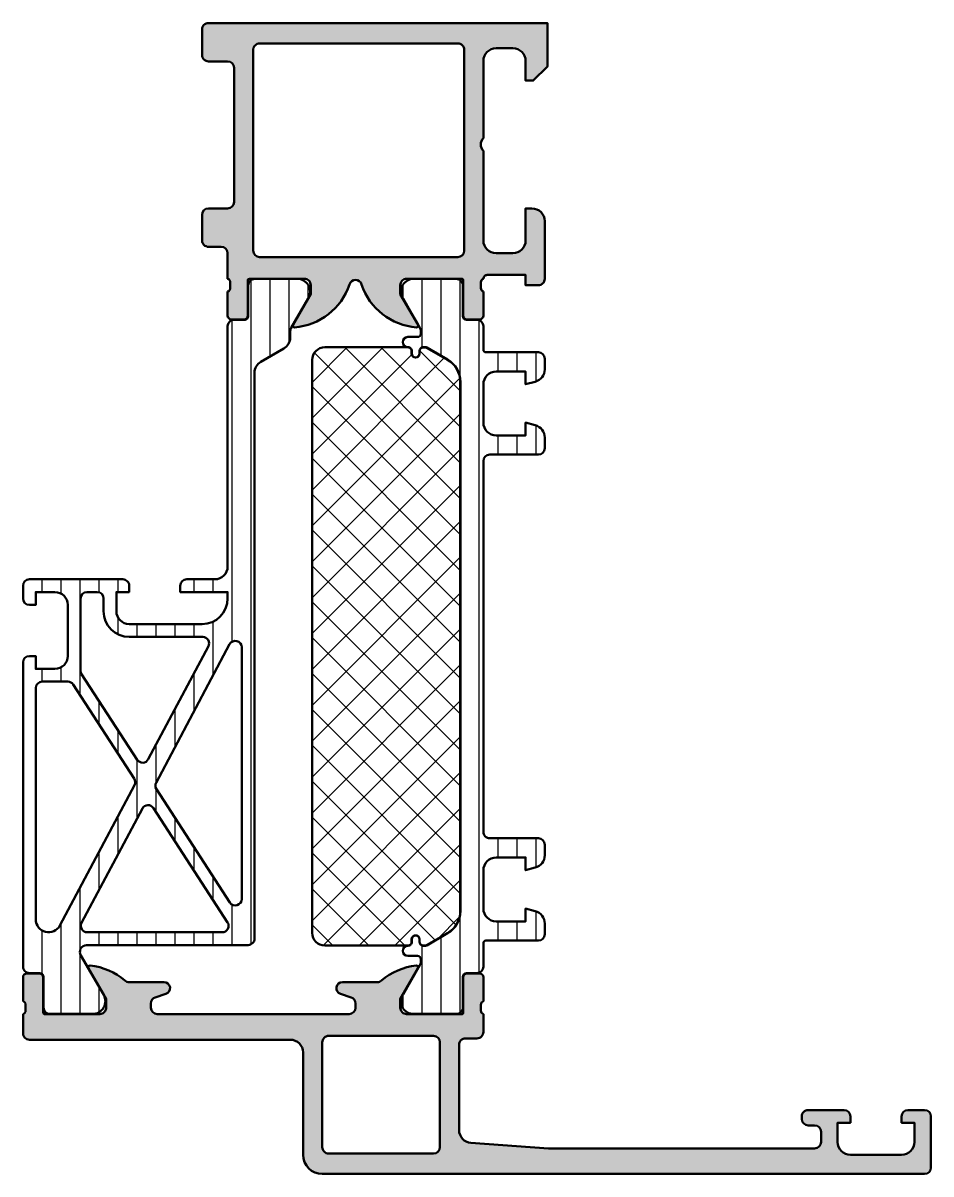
# Model space of a CAD drawing. Extents: x 0 to 71, y 0 to 90.
import ezdxf

# ---------------------------------------------------------------- set-up
doc = ezdxf.new("R2010")
doc.units = 0
for name, color, linetype, lineweight in [('0S-Alu contour', 7, 'Continuous', 50), ('0S-Alu hatch', 252, 'Continuous', 25), ('0S-Plastic contour', 254, 'Continuous', 50), ('0S-Plastic hatch', 253, 'Continuous', 25), ('0S-PT contour', 91, 'Continuous', 50), ('0S-PT hatch', 103, 'Continuous', 25)]:
    doc.layers.add(name, color=color, linetype=linetype, lineweight=lineweight)
pattern_1 = [(90, (0, 0), (-1.4859, 0), [])]

# ---------------------------------------------------------------- blocks, each defined once
blk = doc.blocks.new('445230__2EADCB60_75F2_4551_AA89_088A1241FEE9_')
at = {"layer": '0S-Alu hatch'}
h = blk.add_hatch(color=256, dxfattribs=at)
edge = h.paths.add_edge_path()
edge.add_line((23.39999999999999, 5.8e-15), (70.5, 1e-16))
edge.add_arc((70.5, 0.5000000000000002), 0.5000000000000002, 270, 360)
edge.add_line((71, 0.5000000000000002), (71, 4.5))
edge.add_arc((70.5, 4.5), 0.5, 0, 90)
edge.add_line((70.5, 5), (69.2, 4.999999999999999))
edge.add_arc((69.2, 4.499999999999998), 0.5000000000000009, 90, 180)
edge.add_line((68.7, 4.499999999999998), (68.7, 3.999999999999999))
edge.add_line((68.7, 3.999999999999999), (69.7, 3.999999999999998))
edge.add_line((69.7, 3.999999999999998), (69.7, 2.499999999999999))
edge.add_ellipse((68.7, 2.499999999999999), major_axis=(-1, 0), ratio=1, start_angle=90, end_angle=180, ccw=False)
edge.add_line((68.7, 1.499999999999999), (64.7, 1.499999999999999))
edge.add_ellipse((64.7, 2.5), major_axis=(-1, 0), ratio=1, start_angle=0, end_angle=90, ccw=False)
edge.add_line((63.7, 2.5), (63.7, 3.999999999999999))
edge.add_line((63.7, 3.999999999999999), (64.69999999999997, 3.999999999999999))
edge.add_line((64.69999999999997, 3.999999999999999), (64.7, 4.499999999999998))
edge.add_arc((64.19999999999999, 4.499999999999998), 0.5000000000000071, 0, 90)
edge.add_line((64.19999999999999, 5.000000000000005), (61.4, 5))
edge.add_arc((61.39999999999999, 4.500000000000003), 0.4999999999999965, 89.9999999999992, 180)
edge.add_line((60.89999999999999, 4.500000000000003), (60.89999999999999, 4.299999999999998))
edge.add_arc((61.4, 4.299999999999998), 0.5, 180, 270)
edge.add_line((61.4, 3.799999999999998), (61.9, 3.799999999999999))
edge.add_ellipse((61.9, 3.299999999999995), major_axis=(-0.500000000000004, 0), ratio=1, start_angle=180, end_angle=270, ccw=False)
edge.add_line((62.40000000000001, 3.299999999999995), (62.4, 2.499999999999998))
edge.add_ellipse((61.90000000000001, 2.499999999999998), major_axis=(-0.4999999999999929, 0), ratio=1, start_angle=89.9999999999992, end_angle=180, ccw=False)
edge.add_line((61.9, 2.000000000000005), (41.1, 2.000000000000001))
edge.add_line((41.1, 2.000000000000001), (35.02875295001209, 2.43366050357057))
edge.add_ellipse((35.1, 3.431119203401297), major_axis=(-0.9999999999999925, 0), ratio=1, start_angle=0, end_angle=85.91438322002512, ccw=False)
edge.add_line((34.1, 3.431119203401297), (34.1, 10.10000000000001))
edge.add_ellipse((34.59999999999999, 10.10000000000001), major_axis=(-0.4999999999999858, 0), ratio=1, start_angle=269.9999999999984, end_angle=360, ccw=False)
edge.add_line((34.6, 10.59999999999999), (35.49999999999999, 10.6))
edge.add_arc((35.50000000000001, 11.09999999999999), 0.4999999999999947, 269.9999999999984, 360)
edge.add_line((36, 11.09999999999999), (36.00000000000001, 12.49999999999997))
edge.add_ellipse((36.07883644654305, 12.76752059199309), major_axis=(-0.2788950563274344, 0), ratio=1, start_angle=-1.16458937409692, end_angle=73.58012358050792, ccw=False)
edge.add_line((35.799999, 12.77318899999146), (35.799999, 13.22678299999147))
edge.add_ellipse((36.07886709564317, 13.23244365946854), major_axis=(-0.2789255417371506, 0), ratio=1, start_angle=-73.57540544464501, end_angle=1.162870072887472, ccw=False)
edge.add_line((36, 13.49998699999148), (36, 15.37999799999997))
edge.add_arc((35.69999999999999, 15.37999799999998), 0.3000000000000043, 0, 89.99999999999864)
edge.add_line((35.7, 15.67999799999998), (34.72002568095721, 15.67999799999998))
edge.add_arc((34.72002568095721, 15.37999799999998), 0.3000000000000025, 90, 180)
edge.add_line((34.42002568095721, 15.37999799999998), (34.42002568095721, 12.61999999999998))
edge.add_ellipse((34.30002568095723, 12.61999999999999), major_axis=(-0.1199999999999761, 0), ratio=1, start_angle=89.9999999999967, end_angle=180, ccw=False)
edge.add_line((34.30002568095723, 12.50000000000001), (30.00000000000008, 12.50000000000001))
edge.add_ellipse((30.00000000000006, 13.00000000000001), major_axis=(-0.4999999999999965, 0), ratio=1, start_angle=0, end_angle=90.00000000000239, ccw=False)
edge.add_line((29.50000000000006, 13.00000000000001), (29.50000000000013, 13.70000000000008))
edge.add_line((29.50000000000013, 13.70000000000008), (30.88149545762234, 16.09282032302733))
edge.add_arc((30.76188021535158, 16.16188021535154), 0.1381197846484216, 329.9999999999994, 456.1655420256848)
edge.add_arc((31.28405319410915, 11.32812240090915), 5.000000000000042, 96.16554202568877, 130.6658211473357)
edge.add_ellipse((27.7, 15.50000000000004), major_axis=(-0.4999999999999942, 0), ratio=1, start_angle=89.9999999999983, end_angle=130.6658211473343, ccw=False)
edge.add_line((27.69999999999999, 15.00000000000004), (24.97066344585756, 15.00000000000005))
edge.add_arc((24.97066344585756, 14.52933655414248), 0.4706634458575714, 90, 252)
edge.add_line((24.8252204424565, 14.0817090169777), (25.6545084971875, 13.81225699414494))
edge.add_ellipse((25.50000000000003, 13.33672873599737), major_axis=(-0.4999999999999875, 0), ratio=1, start_angle=180, end_angle=251.9999999999998, ccw=False)
edge.add_line((26.00000000000001, 13.33672873599737), (26, 13.00000000000004))
edge.add_ellipse((25.5, 13.00000000000004), major_axis=(-0.5, 0), ratio=1, start_angle=90.0000000000008, end_angle=180, ccw=False)
edge.add_line((25.50000000000001, 12.50000000000003), (10.49999999999999, 12.50000000000004))
edge.add_ellipse((10.49999999999999, 13.00000000000003), major_axis=(-0.4999999999999858, 0), ratio=1, start_angle=0, end_angle=90, ccw=False)
edge.add_line((10, 13.00000000000003), (10, 13.33672873599738))
edge.add_ellipse((10.49999999999996, 13.33672873599739), major_axis=(-0.4999999999999574, 0), ratio=1, start_angle=287.99999999999966, end_angle=360, ccw=False)
edge.add_line((10.3454915028125, 13.81225699414492), (11.17477955754349, 14.0817090169777))
edge.add_arc((11.02933655414244, 14.52933655414248), 0.4706634458575631, 287.9999999999985, 450)
edge.add_line((11.02933655414244, 15.00000000000004), (8.29999999999999, 15.00000000000005))
edge.add_ellipse((8.299999999999981, 15.49999999999994), major_axis=(-0.499999999999897, 0), ratio=1, start_angle=49.33417885266488, end_angle=90.0000000000008, ccw=False)
edge.add_arc((4.715946805890837, 11.32812240090912), 5.000000000000085, 49.33417885266388, 83.8344579743107)
edge.add_arc((5.238119784648461, 16.16188021535153), 0.1381197846484461, 83.83445797431543, 209.9999999999996)
edge.add_line((5.118504542377669, 16.09282032302731), (6.499999999999857, 13.70000000000009))
edge.add_line((6.499999999999857, 13.70000000000009), (6.499999999999928, 12.99999999999997))
edge.add_ellipse((5.999999999999957, 13), major_axis=(-0.4999999999999716, 0), ratio=1, start_angle=89.9999999999967, end_angle=180, ccw=False)
edge.add_line((5.999999999999928, 12.50000000000002), (1.69997431904278, 12.50000000000001))
edge.add_ellipse((1.699974319042766, 12.61999999999999), major_axis=(-0.1199999999999797, 0), ratio=1, start_angle=0, end_angle=90.00000000000682, ccw=False)
edge.add_line((1.579974319042786, 12.61999999999999), (1.57997431904279, 15.37999799999998))
edge.add_arc((1.279974319042793, 15.37999799999998), 0.2999999999999971, 0, 90)
edge.add_line((1.279974319042793, 15.67999799999998), (0.2999999999999971, 15.67999799999998))
edge.add_arc((0.3000000000000114, 15.37999799999998), 0.3000000000000007, 90.00000000000273, 180)
edge.add_line((1.07e-14, 15.37999799999998), (1.42e-14, 13.49998699999146))
edge.add_ellipse((-0.0788670956431616, 13.23244365946853), major_axis=(-0.2789255417371429, 0), ratio=1, start_angle=178.8371299271111, end_angle=253.57540544464308, ccw=False)
edge.add_line((0.2000010000000003, 13.22678299999146), (0.2000010000000003, 12.77318899999147))
edge.add_ellipse((-0.0788364465429936, 12.76752059199309), major_axis=(-0.2788950563273811, 0), ratio=1, start_angle=106.4198764194908, end_angle=181.1645893740988, ccw=False)
edge.add_line((2.84e-14, 12.50000000000002), (0, 11.00000000000002))
edge.add_arc((0.5, 11.00000000000002), 0.5, 180, 270.0000000000017)
edge.add_line((0.5000000000000142, 10.50000000000002), (20.9, 10.5))
edge.add_ellipse((20.9, 9.500000000000009), major_axis=(-0.9999999999999982, 0), ratio=1, start_angle=180, end_angle=270, ccw=False)
edge.add_line((21.9, 9.500000000000009), (21.9, 1.50000000000002))
edge.add_arc((23.4, 1.500000000000009), 1.5, 180, 269.9999999999997)
edge = h.paths.add_edge_path()
edge.add_ellipse((23.90000000000001, 2.100000000000009), major_axis=(-0.5, 0), ratio=1, start_angle=0, end_angle=90.0000000000008, ccw=False)
edge.add_line((23.40000000000001, 2.100000000000009), (23.39999999999999, 10.3))
edge.add_ellipse((23.89999999999999, 10.3), major_axis=(-0.5000000000000036, 0), ratio=1, start_angle=269.9999999999992, end_angle=360, ccw=False)
edge.add_line((23.9, 10.8), (32.09999999999999, 10.8))
edge.add_ellipse((32.09999999999999, 10.3), major_axis=(-0.5, 0), ratio=1, start_angle=180, end_angle=270, ccw=False)
edge.add_line((32.6, 10.3), (32.6, 2.100000000000008))
edge.add_ellipse((32.09999999999999, 2.100000000000007), major_axis=(-0.5000000000000036, 0), ratio=1, start_angle=90, end_angle=180, ccw=False)
edge.add_line((32.09999999999999, 1.600000000000004), (23.90000000000001, 1.600000000000009))
at = {"layer": '0S-Alu contour', "color": 7}
for points in [[(1.07e-14, 15.37999799999998), (1.42e-14, 13.49998699999146)], [(1.279974319042793, 15.67999799999998), (0.2999999999999971, 15.67999799999998)], [(1.579974319042786, 12.61999999999999), (1.57997431904279, 15.37999799999998)], [(5.118504542377669, 16.09282032302731), (6.499999999999857, 13.70000000000009), (6.499999999999928, 12.99999999999997)], [(29.50000000000006, 13.00000000000001), (29.50000000000013, 13.70000000000008), (30.88149545762234, 16.09282032302733)], [(34.42002568095721, 15.37999799999998), (34.42002568095721, 12.61999999999998)], [(35.7, 15.67999799999998), (34.72002568095721, 15.67999799999998)], [(36, 13.49998699999148), (36, 15.37999799999997)], [(11.02933655414244, 15.00000000000004), (8.29999999999999, 15.00000000000005)], [(27.69999999999999, 15.00000000000004), (24.97066344585756, 15.00000000000005)], [(10.3454915028125, 13.81225699414492), (11.17477955754349, 14.0817090169777)], [(24.8252204424565, 14.0817090169777), (25.6545084971875, 13.81225699414494)], [(0.2000010000000003, 13.22678299999146), (0.2000010000000003, 12.77318899999147)], [(10, 13.00000000000003), (10, 13.33672873599738)], [(26.00000000000001, 13.33672873599737), (26, 13.00000000000004)], [(35.799999, 12.77318899999146), (35.799999, 13.22678299999147)], [(2.84e-14, 12.50000000000002), (0, 11.00000000000002)], [(5.999999999999928, 12.50000000000002), (1.69997431904278, 12.50000000000001)], [(25.50000000000001, 12.50000000000003), (10.49999999999999, 12.50000000000004)], [(34.30002568095723, 12.50000000000001), (30.00000000000008, 12.50000000000001)], [(36, 11.09999999999999), (36.00000000000001, 12.49999999999997)], [(0.5000000000000142, 10.50000000000002), (20.9, 10.5)], [(23.40000000000001, 2.100000000000009), (23.39999999999999, 10.3)], [(23.9, 10.8), (32.09999999999999, 10.8)], [(32.6, 10.3), (32.6, 2.100000000000008)], [(34.1, 3.431119203401297), (34.1, 10.10000000000001)], [(34.6, 10.59999999999999), (35.49999999999999, 10.6)], [(21.9, 9.500000000000009), (21.9, 1.50000000000002)], [(64.19999999999999, 5.000000000000005), (61.4, 5)], [(70.5, 5), (69.2, 4.999999999999999)], [(60.89999999999999, 4.500000000000003), (60.89999999999999, 4.299999999999998)], [(61.4, 3.799999999999998), (61.9, 3.799999999999999)], [(63.7, 2.5), (63.7, 3.999999999999999), (64.69999999999997, 3.999999999999999), (64.7, 4.499999999999998)], [(68.7, 4.499999999999998), (68.7, 3.999999999999999), (69.7, 3.999999999999998), (69.7, 2.499999999999999)], [(71, 0.5000000000000002), (71, 4.5)], [(62.40000000000001, 3.299999999999995), (62.4, 2.499999999999998)], [(61.9, 2.000000000000005), (41.1, 2.000000000000001), (35.02875295001209, 2.43366050357057)], [(32.09999999999999, 1.600000000000004), (23.90000000000001, 1.600000000000009)], [(68.7, 1.499999999999999), (64.7, 1.499999999999999)], [(23.39999999999999, 5.8e-15), (70.5, 1e-16)]]:
    blk.add_lwpolyline(points, dxfattribs=at)
for centre, radius, start, end in [((5.238119784648461, 16.16188021535153), 0.1381197846484461, 83.83445797431543, 209.9999999999996), ((4.715946805890837, 11.32812240090912), 5.000000000000085, 49.33417885266388, 83.8344579743107), ((31.28405319410915, 11.32812240090915), 5.000000000000042, 96.16554202568877, 130.6658211473357), ((30.76188021535158, 16.16188021535154), 0.1381197846484216, 329.9999999999994, 96.1655420256848), ((0.3000000000000114, 15.37999799999998), 0.3000000000000007, 90.00000000000273, 180), ((1.279974319042793, 15.37999799999998), 0.2999999999999971, 0, 90), ((34.72002568095721, 15.37999799999998), 0.3000000000000025, 90, 180), ((35.69999999999999, 15.37999799999998), 0.3000000000000043, 0, 89.99999999999864), ((11.02933655414244, 14.52933655414248), 0.4706634458575631, 287.9999999999985, 90), ((24.97066344585756, 14.52933655414248), 0.4706634458575714, 90, 252), ((0.5, 11.00000000000002), 0.5, 180, 270.0000000000017), ((35.50000000000001, 11.09999999999999), 0.4999999999999947, 269.9999999999984, 0), ((61.39999999999999, 4.500000000000003), 0.4999999999999965, 89.9999999999992, 180), ((64.19999999999999, 4.499999999999998), 0.5000000000000071, 0, 90), ((69.2, 4.499999999999998), 0.5000000000000009, 90, 180), ((70.5, 4.5), 0.5, 0, 90), ((61.4, 4.299999999999998), 0.5, 180, 270), ((23.4, 1.500000000000009), 1.5, 180, 269.9999999999997), ((70.5, 0.5000000000000002), 0.5000000000000002, 270, 0)]:
    blk.add_arc(centre, radius, start, end, dxfattribs=at)
at = {"layer": '0S-Alu contour', "color": 7, "extrusion": (0, 0, -1)}
for centre, radius, start, end in [((-8.299999999999981, 15.49999999999994), 0.499999999999897, 269.9999999999992, 310.6658211473351), ((-27.7, 15.50000000000004), 0.4999999999999942, 229.3341788526658, 270.0000000000017), ((-10.49999999999996, 13.33672873599739), 0.4999999999999574, 0, 72.00000000000034), ((-25.50000000000003, 13.33672873599737), 0.4999999999999875, 108.0000000000002, 180), ((0.0788670956431616, 13.23244365946853), 0.2789255417371429, 106.4245945553569, 181.162870072889), ((0.0788364465429936, 12.76752059199309), 0.2788950563273811, 178.8354106259012, 253.5801235805092), ((-1.699974319042766, 12.61999999999999), 0.1199999999999797, 269.9999999999932, 0), ((-5.999999999999957, 13), 0.4999999999999716, 180, 270.0000000000033), ((-10.49999999999999, 13.00000000000003), 0.4999999999999858, 270, 0), ((-25.5, 13.00000000000004), 0.5, 180, 269.9999999999992), ((-30.00000000000006, 13.00000000000001), 0.4999999999999965, 269.9999999999976, 0), ((-34.30002568095723, 12.61999999999999), 0.1199999999999761, 180, 270.0000000000033), ((-36.07883644654305, 12.76752059199309), 0.2788950563274344, 286.4198764194922, 1.164589374096924), ((-36.07886709564317, 13.23244365946854), 0.2789255417371506, 358.8371299271125, 73.57540544464504), ((-20.9, 9.500000000000009), 0.9999999999999982, 90, 180), ((-23.89999999999999, 10.3), 0.5000000000000036, 0, 90.00000000000081), ((-32.09999999999999, 10.3), 0.5, 90, 180), ((-34.59999999999999, 10.10000000000001), 0.4999999999999858, 0, 90.0000000000016), ((-61.9, 3.299999999999995), 0.500000000000004, 90, 180), ((-35.1, 3.431119203401297), 0.9999999999999925, 274.085616779975, 0), ((-23.90000000000001, 2.100000000000009), 0.5, 269.9999999999992, 0), ((-32.09999999999999, 2.100000000000007), 0.5000000000000036, 180, 270), ((-61.90000000000001, 2.499999999999998), 0.4999999999999929, 180, 270.0000000000008), ((-64.7, 2.5), 1, 270, 0), ((-68.7, 2.499999999999999), 1, 180, 270)]:
    blk.add_arc(centre, radius, start, end, dxfattribs=at)
blk = doc.blocks.new('245319__EB87BF6F_3D0E_4AD4_B2ED_8E87C9C1F5B0___181157FD_592E_43B1_947E_AB633555C42E_')
at = {"layer": '0S-Plastic hatch'}
h = blk.add_hatch(dxfattribs=at)
h.set_pattern_fill('ANSI31', color=256, scale=0.4680000000000001, angle=45, style=0)
h.set_pattern_definition(pattern_1)
edge = h.paths.add_edge_path()
edge.add_line((35.99999999999975, 66.29000567895663), (35.99999999999975, 64.4500000000472))
edge.add_arc((36.19999999999978, 64.45000000004715), 0.2000000000000384, 180, 269.9999999999919)
edge.add_line((36.19999999999976, 64.25000000004712), (40.29999999999977, 64.25000000004718))
edge.add_ellipse((40.29999999999975, 63.75000000004719), major_axis=(-0.4999999999999858, 0), ratio=1, start_angle=180, end_angle=269.9999999999984, ccw=False)
edge.add_line((40.79999999999974, 63.75000000004719), (40.79999999999974, 62.9192507766728))
edge.add_ellipse((39.79999999999984, 62.91925077667283), major_axis=(-0.999999999999904, 0), ratio=1, start_angle=104.9999999999985, end_angle=180, ccw=False)
edge.add_line((40.05881904510231, 61.95332495038385), (39.29999999999974, 61.75000000004718))
edge.add_line((39.29999999999974, 61.75000000004718), (39.29999999999974, 62.75000000004711))
edge.add_line((39.29999999999974, 62.75000000004711), (36.99999999999978, 62.75000000004716))
edge.add_arc((36.99999999999974, 61.75000000004715), 1.000000000000007, 89.99999999999797, 180)
edge.add_line((35.99999999999974, 61.75000000004715), (35.99999999999975, 58.75000000004716))
edge.add_arc((36.99999999999975, 58.75000000004717), 1.000000000000007, 180, 270.0000000000017)
edge.add_line((36.99999999999978, 57.75000000004716), (39.29999999999974, 57.75000000004716))
edge.add_line((39.29999999999974, 57.75000000004716), (39.29999999999974, 58.75000000004717))
edge.add_line((39.29999999999974, 58.75000000004717), (40.05881904510228, 58.54667504971059))
edge.add_ellipse((39.79999999999979, 57.58074922342157), major_axis=(-0.9999999999999568, 0), ratio=1, start_angle=180, end_angle=255.00000000000068, ccw=False)
edge.add_line((40.79999999999974, 57.58074922342157), (40.79999999999974, 56.75000000004715))
edge.add_ellipse((40.29999999999977, 56.75000000004712), major_axis=(-0.4999999999999681, 0), ratio=1, start_angle=90.00000000000489, end_angle=180, ccw=False)
edge.add_line((40.29999999999981, 56.25000000004715), (36.49999999999975, 56.25000000004716))
edge.add_arc((36.49999999999976, 55.75000000004715), 0.5000000000000071, 90.0000000000016, 180)
edge.add_line((35.99999999999975, 55.75000000004715), (35.99999999999975, 26.74999999999995))
edge.add_arc((36.49999999999973, 26.74999999999996), 0.4999999999999858, 180, 270.0000000000017)
edge.add_line((36.49999999999975, 26.24999999999998), (40.29999999999978, 26.24999999999998))
edge.add_ellipse((40.29999999999978, 25.75000000000001), major_axis=(-0.4999999999999645, 0), ratio=1, start_angle=180, end_angle=269.9999999999992, ccw=False)
edge.add_line((40.79999999999974, 25.75000000000001), (40.79999999999975, 24.91925077662567))
edge.add_ellipse((39.79999999999966, 24.91925077662568), major_axis=(-1.000000000000092, 0), ratio=1, start_angle=104.9999999999998, end_angle=180, ccw=False)
edge.add_line((40.0588190451022, 23.95332495033652), (39.29999999999974, 23.75000000000003))
edge.add_line((39.29999999999974, 23.75000000000003), (39.29999999999974, 24.74999999999995))
edge.add_line((39.29999999999974, 24.74999999999995), (36.99999999999973, 24.74999999999992))
edge.add_arc((36.99999999999968, 23.74999999999999), 0.999999999999936, 89.99999999999714, 180)
edge.add_line((35.99999999999975, 23.74999999999999), (35.99999999999975, 20.74999999999998))
edge.add_arc((36.99999999999974, 20.74999999999997), 1, 180, 270)
edge.add_line((36.99999999999974, 19.74999999999997), (39.29999999999974, 19.74999999999998))
edge.add_line((39.29999999999974, 19.74999999999998), (39.29999999999974, 20.74999999999998))
edge.add_line((39.29999999999974, 20.74999999999998), (40.05881904510228, 20.54667504966336))
edge.add_ellipse((39.79999999999975, 19.58074922337431), major_axis=(-0.999999999999984, 0), ratio=1, start_angle=180, end_angle=254.999999999999, ccw=False)
edge.add_line((40.79999999999974, 19.58074922337431), (40.79999999999974, 18.74999999999992))
edge.add_ellipse((40.29999999999975, 18.74999999999991), major_axis=(-0.4999999999999929, 0), ratio=1, start_angle=90.0000000000008, end_angle=180, ccw=False)
edge.add_line((40.29999999999975, 18.24999999999992), (36.19999999999973, 18.24999999999998))
edge.add_arc((36.19999999999977, 18.04999999999996), 0.2000000000000206, 90.0000000000122, 180)
edge.add_line((35.99999999999975, 18.04999999999996), (35.99999999999975, 16.20999432109047))
edge.add_ellipse((35.50000267890206, 16.20999432109047), major_axis=(-0.4999973210976875, 0), ratio=1, start_angle=89.99969301797472, end_angle=180, ccw=False)
edge.add_line((35.49999999999287, 15.70999699999996), (34.68966866665951, 15.70999699999996))
edge.add_arc((34.68966866665951, 15.40999699999995), 0.3000000000000114, 90, 180)
edge.add_line((34.3896686666595, 15.40999699999995), (34.39000061705653, 13.00999861706367))
edge.add_ellipse((33.89000463961791, 13.00999597743858), major_axis=(-0.4999959774455904, 0), ratio=1, start_angle=89.99969751881582, end_angle=180.0003024817733, ccw=False)
edge.add_line((33.89000199999285, 12.50999999999996), (30.41346050189336, 12.50999999999996))
edge.add_ellipse((30.55577115088471, 13.4998180747228), major_axis=(-0.9999960709244707, 0), ratio=1, start_angle=-32.727016099840625, end_angle=81.8183919481001, ccw=False)
edge.add_line((29.71451850189337, 14.04045299999995), (31.03303562435068, 16.32419195977532))
edge.add_arc((30.60002365369275, 16.57419118792778), 0.4999989808088478, 330.0000347009659, 360.0057751235545)
edge.add_line((31.10002263196169, 16.57424158528533), (31.09999999999033, 16.7999999999824))
edge.add_arc((30.84999999997285, 16.79999999998248), 0.2500000000174793, 0, 89.99999999999349)
edge.add_line((30.84999999997288, 17.04999999999996), (30.09959336060875, 17.04999999999999))
edge.add_ellipse((30.09959336060875, 17.44925907311674), major_axis=(-0.3992590731167524, 0), ratio=1, start_angle=-90, end_angle=90, ccw=False)
edge.add_arc((30.09959336060881, 18.15000000000003), 0.301481853766532, 269.9999999999892, 360)
edge.add_line((30.40107521437534, 18.15000000000003), (30.40107521437533, 18.35057079528622))
edge.add_ellipse((30.7005044190891, 18.35057079528619), major_axis=(-0.2994292047137676, 0), ratio=1, start_angle=180, end_angle=360, ccw=False)
edge.add_line((30.99993362380287, 18.35057079528617), (30.99993362380286, 18.14999999999993))
edge.add_arc((31.29993362380281, 18.14999999999994), 0.2999999999999474, 180, 266.6063607285442)
edge.add_line((31.28217495791437, 17.85052607828749), (31.46501280946028, 17.85052607828744))
edge.add_arc((31.46501280946004, 18.05052607828744), 0.2000000000000028, 270.0000000000692, 300.0000000000661)
edge.add_line((31.56501280946024, 17.87732099753067), (33.19999999999974, 18.82128129211018))
edge.add_arc((32.19999999999978, 20.55333209967904), 1.999999999999963, 299.9999999999989, 360)
edge.add_line((34.19999999999975, 20.55333209967904), (34.19999999999973, 61.94666790036814))
edge.add_arc((32.19999999999983, 61.94666790036811), 1.999999999999907, 0, 60.00000000000036)
edge.add_line((33.19999999999977, 63.67871870793692), (31.56501280946021, 64.62267900251663))
edge.add_arc((31.4650128094603, 64.44947392175968), 0.2000000000000152, 60.0000000000326, 90.00000000003052)
edge.add_line((31.46501280946019, 64.6494739217597), (31.28217495791439, 64.64947392175966))
edge.add_arc((31.29993362380283, 64.3500000000472), 0.2999999999999647, 93.39363927145564, 180)
edge.add_line((30.99993362380287, 64.3500000000472), (30.99993362380285, 64.14942920476093))
edge.add_ellipse((30.7005044190891, 64.14942920476093), major_axis=(-0.2994292047137605, 0), ratio=1, start_angle=0, end_angle=180, ccw=False)
edge.add_line((30.40107521437533, 64.14942920476093), (30.40107521437533, 64.35000000004713))
edge.add_arc((30.09959336060877, 64.35000000004706), 0.3014818537665675, 0, 90.00000000000273)
edge.add_ellipse((30.09959336060875, 65.05074092693039), major_axis=(-0.3992590731167524, 0), ratio=1, start_angle=-90, end_angle=90, ccw=False)
edge.add_line((30.09959336060875, 65.45000000004714), (30.84999999997284, 65.45000000004717))
edge.add_arc((30.84999999997285, 65.70000000006466), 0.2500000000174936, 269.9999999999984, 360)
edge.add_line((31.09999999999034, 65.70000000006465), (31.10002263196169, 65.9257584147615))
edge.add_arc((30.6000226344741, 65.92580853907533), 0.5000000000000318, 359.9942561767659, 389.9999965993444)
edge.add_line((31.03303535120451, 66.1758085133749), (29.71451850189337, 68.45954700004715))
edge.add_ellipse((30.5557711508847, 69.0001819253243), major_axis=(-0.9999960709244641, 0), ratio=1, start_angle=-81.81839194810101, end_angle=32.72701609984068, ccw=False)
edge.add_line((30.41346050189336, 69.99000000004715), (33.89000199999284, 69.99000000004715))
edge.add_ellipse((33.89000463961791, 69.49000402260852), major_axis=(-0.4999959774455975, 0), ratio=1, start_angle=179.9996975182268, end_angle=270.00030248118503, ccw=False)
edge.add_line((34.39000061705654, 69.49000138297832), (34.3896686666595, 67.09000300004716))
edge.add_arc((34.68966866665951, 67.09000300004716), 0.3000000000000114, 180, 269.9999999999986)
edge.add_line((34.68966866665951, 66.79000300004715), (35.49999999999287, 66.79000300004715))
edge.add_ellipse((35.50000267890205, 66.29000567895663), major_axis=(-0.4999973210976948, 0), ratio=1, start_angle=180, end_angle=270.00030698202454, ccw=False)
at = {"layer": '0S-Plastic contour', "color": 7}
for points in [[(30.41346050189336, 69.99000000004715), (33.89000199999284, 69.99000000004715)], [(34.39000061705654, 69.49000138297832), (34.3896686666595, 67.09000300004716)], [(31.03303535120451, 66.1758085133749), (29.71451850189337, 68.45954700004715)], [(34.68966866665951, 66.79000300004715), (35.49999999999287, 66.79000300004715)], [(31.09999999999034, 65.70000000006465), (31.10002263196169, 65.9257584147615)], [(35.99999999999975, 66.29000567895663), (35.99999999999975, 64.4500000000472)], [(30.09959336060875, 65.45000000004714), (30.84999999997284, 65.45000000004717)], [(30.40107521437533, 64.14942920476093), (30.40107521437533, 64.35000000004713)], [(30.99993362380287, 64.3500000000472), (30.99993362380285, 64.14942920476093)], [(31.46501280946019, 64.6494739217597), (31.28217495791439, 64.64947392175966)], [(33.19999999999977, 63.67871870793692), (31.56501280946021, 64.62267900251663)], [(36.19999999999976, 64.25000000004712), (40.29999999999977, 64.25000000004718)], [(40.79999999999974, 63.75000000004719), (40.79999999999974, 62.9192507766728)], [(40.05881904510231, 61.95332495038385), (39.29999999999974, 61.75000000004718), (39.29999999999974, 62.75000000004711), (36.99999999999978, 62.75000000004716)], [(34.19999999999975, 20.55333209967904), (34.19999999999973, 61.94666790036814)], [(35.99999999999974, 61.75000000004715), (35.99999999999975, 58.75000000004716)], [(36.99999999999978, 57.75000000004716), (39.29999999999974, 57.75000000004716), (39.29999999999974, 58.75000000004717), (40.05881904510228, 58.54667504971059)], [(40.79999999999974, 57.58074922342157), (40.79999999999974, 56.75000000004715)], [(40.29999999999981, 56.25000000004715), (36.49999999999975, 56.25000000004716)], [(35.99999999999975, 55.75000000004715), (35.99999999999975, 26.74999999999995)], [(36.49999999999975, 26.24999999999998), (40.29999999999978, 26.24999999999998)], [(40.79999999999974, 25.75000000000001), (40.79999999999975, 24.91925077662567)], [(40.0588190451022, 23.95332495033652), (39.29999999999974, 23.75000000000003), (39.29999999999974, 24.74999999999995), (36.99999999999973, 24.74999999999992)], [(35.99999999999975, 23.74999999999999), (35.99999999999975, 20.74999999999998)], [(36.99999999999974, 19.74999999999997), (39.29999999999974, 19.74999999999998), (39.29999999999974, 20.74999999999998), (40.05881904510228, 20.54667504966336)], [(40.79999999999974, 19.58074922337431), (40.79999999999974, 18.74999999999992)], [(30.40107521437534, 18.15000000000003), (30.40107521437533, 18.35057079528622)], [(30.99993362380287, 18.35057079528617), (30.99993362380286, 18.14999999999993)], [(31.56501280946024, 17.87732099753067), (33.19999999999974, 18.82128129211018)], [(35.99999999999975, 18.04999999999996), (35.99999999999975, 16.20999432109047)], [(40.29999999999975, 18.24999999999992), (36.19999999999973, 18.24999999999998)], [(31.28217495791437, 17.85052607828749), (31.46501280946028, 17.85052607828744)], [(29.71451850189337, 14.04045299999995), (31.03303562435068, 16.32419195977532)], [(30.84999999997288, 17.04999999999996), (30.09959336060875, 17.04999999999999)], [(31.10002263196169, 16.57424158528533), (31.09999999999033, 16.7999999999824)], [(34.3896686666595, 15.40999699999995), (34.39000061705653, 13.00999861706367)], [(35.49999999999287, 15.70999699999996), (34.68966866665951, 15.70999699999996)], [(33.89000199999285, 12.50999999999996), (30.41346050189336, 12.50999999999996)]]:
    blk.add_lwpolyline(points, dxfattribs=at)
at = {"layer": '0S-Plastic contour', "color": 7, "extrusion": (0, 0, -1)}
for centre, radius, start, end in [((-30.5557711508847, 69.0001819253243), 0.9999960709244641, 327.2729839001593, 81.81839194810097), ((-33.89000463961791, 69.49000402260852), 0.4999959774455975, 89.99969751881494, 180.0003024817733), ((-35.50000267890205, 66.29000567895663), 0.4999973210976948, 89.99969301797543, 180), ((-30.09959336060875, 65.05074092693039), 0.3992590731167524, 270, 90), ((-30.7005044190891, 64.14942920476093), 0.2994292047137605, 180, 0), ((-40.29999999999975, 63.75000000004719), 0.4999999999999858, 90.0000000000016, 180), ((-39.79999999999984, 62.91925077667283), 0.999999999999904, 180, 255.0000000000015), ((-39.79999999999979, 57.58074922342157), 0.9999999999999568, 104.9999999999993, 180), ((-40.29999999999977, 56.75000000004712), 0.4999999999999681, 180, 269.9999999999951), ((-40.29999999999978, 25.75000000000001), 0.4999999999999645, 90.00000000000081, 180), ((-39.79999999999966, 24.91925077662568), 1.000000000000092, 180, 255.0000000000002), ((-39.79999999999975, 19.58074922337431), 0.999999999999984, 105.000000000001, 180), ((-30.7005044190891, 18.35057079528619), 0.2994292047137676, 0, 180), ((-40.29999999999975, 18.74999999999991), 0.4999999999999929, 180, 269.9999999999992), ((-30.09959336060875, 17.44925907311674), 0.3992590731167524, 270, 90), ((-35.50000267890206, 16.20999432109047), 0.4999973210976876, 180, 270.0003069820253), ((-30.55577115088471, 13.4998180747228), 0.9999960709244707, 278.1816080518999, 32.72701609984063), ((-33.89000463961791, 13.00999597743858), 0.4999959774455904, 179.9996975182267, 270.0003024811842)]:
    blk.add_arc(centre, radius, start, end, dxfattribs=at)
at = {"layer": '0S-Plastic contour', "color": 7}
for centre, radius, start, end in [((34.68966866665951, 67.09000300004716), 0.3000000000000114, 180, 269.9999999999986), ((30.6000226344741, 65.92580853907533), 0.5000000000000318, 359.9942561767659, 29.99999659934434), ((30.84999999997285, 65.70000000006466), 0.2500000000174936, 269.9999999999984, 0), ((30.09959336060877, 64.35000000004706), 0.3014818537665675, 0, 90.00000000000273), ((31.29993362380283, 64.3500000000472), 0.2999999999999647, 93.39363927145564, 180), ((31.4650128094603, 64.44947392175968), 0.2000000000000152, 60.0000000000326, 90.00000000003052), ((36.19999999999978, 64.45000000004715), 0.2000000000000384, 180, 269.9999999999919), ((32.19999999999983, 61.94666790036811), 1.999999999999907, 0, 60.00000000000036), ((36.99999999999974, 61.75000000004715), 1.000000000000007, 89.99999999999797, 180), ((36.99999999999975, 58.75000000004717), 1.000000000000007, 180, 270.0000000000017), ((36.49999999999976, 55.75000000004715), 0.5000000000000071, 90.0000000000016, 180), ((36.49999999999973, 26.74999999999996), 0.4999999999999858, 180, 270.0000000000017), ((36.99999999999968, 23.74999999999999), 0.999999999999936, 89.99999999999714, 180), ((36.99999999999974, 20.74999999999997), 1, 180, 270), ((32.19999999999978, 20.55333209967904), 1.999999999999963, 299.9999999999989, 0), ((30.09959336060881, 18.15000000000003), 0.301481853766532, 269.9999999999892, 0), ((31.29993362380281, 18.14999999999994), 0.2999999999999474, 180, 266.6063607285442), ((36.19999999999977, 18.04999999999996), 0.2000000000000206, 90.0000000000122, 180), ((31.46501280946004, 18.05052607828744), 0.2000000000000028, 270.0000000000692, 300.0000000000661), ((30.84999999997285, 16.79999999998248), 0.2500000000174793, 0, 89.99999999999349), ((30.60002365369275, 16.57419118792778), 0.4999989808088478, 330.0000347009659, 0.0057751235544622), ((34.68966866665951, 15.40999699999995), 0.3000000000000114, 90, 180)]:
    blk.add_arc(centre, radius, start, end, dxfattribs=at)
blk = doc.blocks.new('465380__1A079F5E_1684_4C01_B146_A7BC6C5AA11B_')
at = {"layer": '0S-PT hatch'}
h = blk.add_hatch(dxfattribs=at)
h.set_pattern_fill('ANSI37', color=256, scale=0.625, angle=90, style=0)
h.set_pattern_definition([(135, (0, 0), (-1.403165018917055, -1.403165018917055), []), (225, (0, 0), (1.403165018917055, -1.403165018917055), [])])
edge = h.paths.add_edge_path()
edge.add_line((23.59999999999975, 17.85979668030449), (30.10107521437534, 17.85979668030448))
edge.add_arc((30.10107521437533, 18.14979668030449), 0.2900000000000098, 270.0000000000014, 360)
edge.add_line((30.39107521437534, 18.14979668030449), (30.39107521437534, 18.35036747559074))
edge.add_ellipse((30.7005044190891, 18.35036747559074), major_axis=(-0.3094292047137586, 0), ratio=1, start_angle=180, end_angle=360, ccw=False)
edge.add_line((31.00993362380286, 18.35036747559074), (31.00993362380286, 18.14979668030449))
edge.add_arc((31.29993362380285, 18.14979668030449), 0.2899999999999849, 180, 266.5483281938148)
edge.add_line((31.28247370832801, 17.86032275859201), (31.46501280946021, 17.86032275859201))
edge.add_arc((31.4650128094602, 18.050322758592), 0.1899999999999906, 270.0000000000021, 300.000000000002)
edge.add_line((31.5600128094602, 17.88577793187296), (33.19499999999974, 18.82973822645254))
edge.add_arc((32.19999999999976, 20.55312877998357), 1.989999999999987, 299.9999999999994, 360)
edge.add_line((34.18999999999975, 20.55312877998357), (34.18999999999974, 61.9464645806726))
edge.add_arc((32.19999999999976, 61.9464645806726), 1.98999999999998, 0, 60.00000000000021)
edge.add_line((33.19499999999974, 63.66985513420361), (31.56001280946018, 64.61381542878318))
edge.add_arc((31.4650128094602, 64.4492706020642), 0.1899999999999257, 59.99999999999241, 89.99999999999358)
edge.add_line((31.46501280946022, 64.63927060206414), (31.28247370832781, 64.63927060206414))
edge.add_arc((31.29993362380286, 64.34979668035166), 0.2900000000000036, 93.45167180623, 180)
edge.add_line((31.00993362380286, 64.34979668035166), (31.00993362380285, 64.1492258850654))
edge.add_ellipse((30.69996681190129, 64.1492258850654), major_axis=(-0.3099668119015604, 0), ratio=1, start_angle=0, end_angle=180, ccw=False)
edge.add_line((30.38999999999973, 64.1492258850654), (30.38999999999973, 64.34979668030448))
edge.add_arc((30.09959336060872, 64.34979668030446), 0.2904066393910085, 0, 90.0000000000042)
edge.add_line((30.0995933606087, 64.64020331969547), (23.60000000001702, 64.64020331974258))
edge.add_arc((23.59999999999972, 63.65020331974261), 0.9899999999999664, 89.99999999899825, 180)
edge.add_line((22.60999999999975, 63.65020331974261), (22.60999999999974, 18.84979668030448))
edge.add_arc((23.59999999999975, 18.84979668030449), 0.9900000000000019, 180, 270)
at = {"layer": '0S-PT contour', "color": 7}
for points in [[(30.0995933606087, 64.64020331969547), (23.60000000001702, 64.64020331974258)], [(30.38999999999973, 64.1492258850654), (30.38999999999973, 64.34979668030448)], [(31.00993362380286, 64.34979668035166), (31.00993362380285, 64.1492258850654)], [(31.46501280946022, 64.63927060206414), (31.28247370832781, 64.63927060206414)], [(33.19499999999974, 63.66985513420361), (31.56001280946018, 64.61381542878318)], [(22.60999999999975, 63.65020331974261), (22.60999999999974, 18.84979668030448)], [(34.18999999999975, 20.55312877998357), (34.18999999999974, 61.9464645806726)], [(30.39107521437534, 18.14979668030449), (30.39107521437534, 18.35036747559074)], [(31.00993362380286, 18.35036747559074), (31.00993362380286, 18.14979668030449)], [(31.5600128094602, 17.88577793187296), (33.19499999999974, 18.82973822645254)], [(23.59999999999975, 17.85979668030449), (30.10107521437534, 17.85979668030448)], [(31.28247370832801, 17.86032275859201), (31.46501280946021, 17.86032275859201)]]:
    blk.add_lwpolyline(points, dxfattribs=at)
for centre, radius, start, end in [((23.59999999999972, 63.65020331974261), 0.9899999999999664, 89.99999999899825, 180), ((30.09959336060872, 64.34979668030446), 0.2904066393910085, 0, 90.0000000000042), ((31.29993362380286, 64.34979668035166), 0.2900000000000036, 93.45167180623, 180), ((31.4650128094602, 64.4492706020642), 0.1899999999999257, 59.99999999999241, 89.99999999999358), ((32.19999999999976, 61.9464645806726), 1.98999999999998, 0, 60.00000000000021), ((32.19999999999976, 20.55312877998357), 1.989999999999987, 299.9999999999994, 0), ((23.59999999999975, 18.84979668030449), 0.9900000000000019, 180, 270), ((30.10107521437533, 18.14979668030449), 0.2900000000000098, 270.0000000000014, 0), ((31.29993362380285, 18.14979668030449), 0.2899999999999849, 180, 266.5483281938148), ((31.4650128094602, 18.050322758592), 0.1899999999999906, 270.0000000000021, 300.000000000002)]:
    blk.add_arc(centre, radius, start, end, dxfattribs=at)
at = {"layer": '0S-PT contour', "color": 7, "extrusion": (0, 0, -1)}
for centre, radius, start, end in [((-30.69996681190129, 64.1492258850654), 0.3099668119015604, 180, 0), ((-30.7005044190891, 18.35036747559074), 0.3094292047137586, 0, 180)]:
    blk.add_arc(centre, radius, start, end, dxfattribs=at)
blk = doc.blocks.new('245319__BC444FE0_4635_49BE_BCD5_2FB3106B69DB___D9DA231F_C6B2_4F55_BB25_61499AB51824_')
at = {"layer": '0S-Plastic hatch'}
h = blk.add_hatch(dxfattribs=at)
h.set_pattern_fill('ANSI31', color=256, scale=0.4680000000000001, angle=45, style=0)
h.set_pattern_definition(pattern_1)
edge = h.paths.add_edge_path()
edge.add_line((16.00004199033086, 66.2900056789164), (16.00004199033084, 47.50005420464279))
edge.add_ellipse((15.00004199033083, 47.50005420464279), major_axis=(-1.000000000000007, 0), ratio=1, start_angle=90, end_angle=180, ccw=False)
edge.add_line((15.00004199033083, 46.50005420464277), (12.80004199033102, 46.50005420464277))
edge.add_arc((12.80004199033104, 46.00005420464277), 0.5000000000000071, 90.0000000000016, 180)
edge.add_line((12.30004199033103, 46.00005420464277), (12.30004199033104, 45.50005420464278))
edge.add_line((12.30004199033104, 45.50005420464278), (16.00004199033083, 45.50005420464278))
edge.add_line((16.00004199033083, 45.50005420464278), (16.00004199033083, 45.00005420464278))
edge.add_ellipse((14.00004199033084, 45.00005420464278), major_axis=(-1.999999999999992, 0), ratio=1, start_angle=90, end_angle=180, ccw=False)
edge.add_line((14.00004199033084, 43.00005420464279), (8.300041990331025, 43.00005420464277))
edge.add_ellipse((8.300041990331032, 44.00005420464276), major_axis=(-0.9999999999999928, 0), ratio=1, start_angle=0, end_angle=89.9999999999996, ccw=False)
edge.add_line((7.300041990331038, 44.00005420464276), (7.300041990331031, 45.50005420464277))
edge.add_line((7.300041990331031, 45.50005420464277), (8.300041990331039, 45.50005420464278))
edge.add_line((8.300041990331039, 45.50005420464278), (8.300041990331039, 46.00005420464277))
edge.add_arc((7.800041990331038, 46.00005420464277), 0.5, 0, 90.00000000000081)
edge.add_line((7.800041990331031, 46.50005420464277), (0.500041990330857, 46.50000000000002))
edge.add_arc((0.500041990330857, 46.00000000000002), 0.5, 90, 180)
edge.add_line((4.19903308568e-05, 46.00000000000002), (4.19903308568e-05, 45.00005420464279))
edge.add_arc((0.500041990330857, 45.00005420464278), 0.5, 180, 270)
edge.add_line((0.500041990330857, 44.50005420464278), (1.000041990330856, 44.50005420464278))
edge.add_line((1.000041990330856, 44.50005420464278), (1.000041990330856, 45.50005420464278))
edge.add_line((1.000041990330856, 45.50005420464278), (2.500041990330856, 45.50005420464278))
edge.add_ellipse((2.500041990330856, 44.50005420464278), major_axis=(-1, 0), ratio=1, start_angle=180, end_angle=270, ccw=False)
edge.add_line((3.500041990330856, 44.50005420464278), (3.500041990330856, 40.50005420464279))
edge.add_ellipse((2.500041990330856, 40.50005420464278), major_axis=(-1, 0), ratio=1, start_angle=90, end_angle=180, ccw=False)
edge.add_line((2.500041990330856, 39.50005420464278), (1.000041990330856, 39.50005420464278))
edge.add_line((1.000041990330856, 39.50005420464278), (1.000041990330856, 40.50005420464278))
edge.add_line((1.000041990330856, 40.50005420464278), (0.5000000000000285, 40.50005420464278))
edge.add_arc((0.5000000000000285, 40.00005420464278), 0.5, 90, 180)
edge.add_line((2.84e-14, 40.00005420464278), (1.42e-14, 16.20999432108365))
edge.add_arc((0.4999973210908309, 16.20999432108365), 0.4999973210908167, 180, 270.0003069820262)
edge.add_line((0.5000000000000285, 15.70999700000001), (1.310331333333365, 15.70999700000001))
edge.add_ellipse((1.310331333333351, 15.40999700000002), major_axis=(-0.2999999999999989, 0), ratio=1, start_angle=180, end_angle=269.99999999999727, ccw=False)
edge.add_line((1.61033133333335, 15.40999700000002), (1.609999382936337, 13.00999861706371))
edge.add_arc((2.109995360374952, 13.00999597743863), 0.4999959774455833, 179.9996975182267, 270.0003024811867)
edge.add_line((2.109998000000032, 12.51000000000002), (5.438166910264541, 12.51000000000001))
edge.add_arc((5.438166910264541, 13.51000000000001), 1.000000000000001, 270, 389.5194087327976)
edge.add_line((6.308355749616824, 14.00271836160909), (4.521986761255675, 17.08262158262516))
edge.add_ellipse((4.980014086611419, 17.36313034030484), major_axis=(-0.5370979369794057, 0), ratio=1, start_angle=-88.32945715023197, end_angle=31.484469290444395, ccw=False)
edge.add_line((4.964356423750274, 17.90000000000006), (17.60004199033066, 17.89999999999989))
edge.add_arc((17.60004199033067, 18.39999999999989), 0.4999999999999965, 269.9999999999992, 360)
edge.add_line((18.10004199033067, 18.39999999999989), (18.10004199033067, 62.64722325026709))
edge.add_ellipse((19.10004199033066, 62.64722325026711), major_axis=(-0.9999999999999857, 0), ratio=1, start_angle=299.99999999999943, end_angle=360, ccw=False)
edge.add_line((18.60004199033067, 63.51324865405154), (20.40004199033056, 64.55247913859273))
edge.add_arc((19.90004199033068, 65.41850454237716), 0.9999999999999513, 299.9999999999941, 360)
edge.add_line((20.90004199033063, 65.41850454237716), (20.90004199033067, 65.92584774310484))
edge.add_ellipse((21.40004199033061, 65.92584774310482), major_axis=(-0.4999999999999432, 0), ratio=1, start_angle=330.00000340065725, end_angle=360, ccw=False)
edge.add_line((20.96702927360028, 66.17584771740434), (22.2855234884303, 68.45954700000001))
edge.add_arc((21.44427083943895, 69.00018192527718), 0.9999960709244836, 327.2729839001591, 441.8183919481005)
edge.add_line((21.5865814884303, 69.99000000000004), (18.11003999033087, 69.99000000000004))
edge.add_arc((18.11003735070579, 69.49000402256141), 0.4999959774455975, 89.9996975188125, 180.0003024817733)
edge.add_line((17.61004137326716, 69.49000138293121), (17.61037332366417, 67.090003))
edge.add_ellipse((17.31037332366419, 67.09000300000001), major_axis=(-0.2999999999999758, 0), ratio=1, start_angle=89.99999999999591, end_angle=180, ccw=False)
edge.add_line((17.31037332366417, 66.79000300000004), (16.50004199033083, 66.79000299999998))
edge.add_arc((16.50003931142162, 66.2900056789164), 0.4999973210907599, 89.99969301797297, 180)
edge = h.paths.add_edge_path()
edge.add_line((8.300041990331051, 42.00005420464278), (14.05127620203449, 42.00005420464276))
edge.add_ellipse((14.05127620203449, 41.50005420464276), major_axis=(-0.5, 0), ratio=1, start_angle=152.0000000000005, end_angle=270, ccw=False)
edge.add_line((14.49274999846396, 41.26531842324982), (9.79322121597032, 32.42679026735722))
edge.add_ellipse((9.351747419540857, 32.66152604875017), major_axis=(-0.5000000000000014, 0), ratio=1, start_angle=32.999999999999716, end_angle=151.9999999999997, ccw=False)
edge.add_line((8.932412135568143, 32.38920653124266), (4.580706706358142, 39.09024525452482))
edge.add_ellipse((5.000041990330856, 39.36256477203233), major_axis=(-0.5000000000000008, 0), ratio=1, start_angle=0, end_angle=32.999999999999716, ccw=False)
edge.add_line((4.500041990330856, 39.36256477203233), (4.500041990330856, 45.00005420464279))
edge.add_ellipse((5.000041990330856, 45.00005420464278), major_axis=(-0.5, 0), ratio=1, start_angle=270.00000000000165, end_angle=360, ccw=False)
edge.add_line((5.000041990330842, 45.50005420464278), (5.800041990331038, 45.50005420464279))
edge.add_ellipse((5.800041990331024, 45.00005420464277), major_axis=(-0.5000000000000142, 0), ratio=1, start_angle=180, end_angle=269.9999999999984, ccw=False)
edge.add_line((6.300041990331038, 45.00005420464277), (6.300041990331038, 44.00005420464279))
edge.add_arc((8.300041990331051, 44.00005420464279), 2.000000000000014, 180, 270)
edge = h.paths.add_edge_path()
edge.add_ellipse((10.84626403443774, 30.3601722756317), major_axis=(-0.5000000000000011, 0), ratio=1, start_angle=-28.000000000000398, end_angle=32.999999999999716, ccw=False)
edge.add_line((10.40479023800827, 30.59490805702465), (16.15856819390122, 41.41619053439884))
edge.add_ellipse((16.60004199033069, 41.18145475300591), major_axis=(-0.5, 0), ratio=1, start_angle=180, end_angle=332.0000000000005, ccw=False)
edge.add_line((17.10004199033068, 41.18145475300591), (17.10004199033066, 21.50013119178355))
edge.add_ellipse((16.60004199033066, 21.50013119178355), major_axis=(-0.4999999999999965, 0), ratio=1, start_angle=33.00000000000051, end_angle=180, ccw=False)
edge.add_line((16.18070670635796, 21.22781167427604), (10.42692875046502, 30.08785275812419))
edge = h.paths.add_edge_path()
edge.add_line((4.577163266420285, 19.63473578139301), (9.331245795884094, 28.57586461299624))
edge.add_ellipse((9.772719592313557, 28.34112883160329), major_axis=(-0.4999999999999981, 0), ratio=1, start_angle=213, end_angle=332.0000000000003, ccw=False)
edge.add_line((10.19205487628626, 28.61344834911081), (15.99849183128671, 19.67231951750743))
edge.add_ellipse((15.57915654731399, 19.39999999999992), major_axis=(-0.5, 0), ratio=1, start_angle=89.9999999999992, end_angle=212.9999999999997, ccw=False)
edge.add_line((15.57915654731398, 18.89999999999992), (5.018637062849734, 18.90000000000006))
edge.add_ellipse((5.018637062849748, 19.40000000000006), major_axis=(-0.5, 0), ratio=1, start_angle=-28.000000000000398, end_angle=89.9999999999983, ccw=False)
edge = h.paths.add_edge_path()
edge.add_line((8.719676773846137, 30.40774682332881), (2.881843629233472, 19.42837952797976))
edge.add_ellipse((2.000041990330856, 19.90000000000006), major_axis=(-0.9999999999999937, 0), ratio=1, start_angle=0, end_angle=151.8604636096525, ccw=False)
edge.add_line((1.000041990330863, 19.90000000000006), (1.000041990330856, 38.00005420464277))
edge.add_ellipse((1.500041990330856, 38.00005420464278), major_axis=(-0.5, 0), ratio=1, start_angle=270, end_angle=360, ccw=False)
edge.add_line((1.500041990330856, 38.50005420464278), (3.500140112933593, 38.50005420464279))
edge.add_ellipse((3.500140112933593, 38.00005420464279), major_axis=(-0.5, 0), ratio=1, start_angle=212.9999999999997, end_angle=270, ccw=False)
edge.add_line((3.919475396906307, 38.2723737221503), (8.697538261389388, 30.91480212222927))
edge.add_ellipse((8.278202977416676, 30.64248260472176), major_axis=(-0.5000000000000008, 0), ratio=1, start_angle=151.9999999999997, end_angle=212.9999999999997, ccw=False)
at = {"layer": '0S-Alu contour', "color": 7}
for points in [[(5.000041990330842, 45.50005420464278), (5.800041990331038, 45.50005420464279)], [(4.500041990330856, 39.36256477203233), (4.500041990330856, 45.00005420464279)], [(6.300041990331038, 45.00005420464277), (6.300041990331038, 44.00005420464279)], [(8.300041990331051, 42.00005420464278), (14.05127620203449, 42.00005420464276)], [(10.40479023800827, 30.59490805702465), (16.15856819390122, 41.41619053439884)], [(14.49274999846396, 41.26531842324982), (9.79322121597032, 32.42679026735722)], [(17.10004199033068, 41.18145475300591), (17.10004199033066, 21.50013119178355)], [(8.932412135568143, 32.38920653124266), (4.580706706358142, 39.09024525452482)], [(1.000041990330863, 19.90000000000006), (1.000041990330856, 38.00005420464277)], [(1.500041990330856, 38.50005420464278), (3.500140112933593, 38.50005420464279)], [(3.919475396906307, 38.2723737221503), (8.697538261389388, 30.91480212222927)], [(8.719676773846137, 30.40774682332881), (2.881843629233472, 19.42837952797976)], [(16.18070670635796, 21.22781167427604), (10.42692875046502, 30.08785275812419)], [(4.577163266420285, 19.63473578139301), (9.331245795884094, 28.57586461299624)], [(10.19205487628626, 28.61344834911081), (15.99849183128671, 19.67231951750743)], [(15.57915654731398, 18.89999999999992), (5.018637062849734, 18.90000000000006)]]:
    blk.add_lwpolyline(points, dxfattribs=at)
at = {"layer": '0S-Alu contour', "color": 7, "extrusion": (0, 0, -1)}
for centre, radius, start, end in [((-5.000041990330856, 45.00005420464278), 0.5, 0, 89.99999999999837), ((-5.800041990331024, 45.00005420464277), 0.5000000000000142, 90.0000000000016, 180), ((-14.05127620203449, 41.50005420464276), 0.5, 90, 207.9999999999996), ((-16.60004199033069, 41.18145475300591), 0.5, 27.99999999999949, 180), ((-5.000041990330856, 39.36256477203233), 0.5000000000000008, 327.0000000000003, 0), ((-1.500041990330856, 38.00005420464278), 0.5, 0, 90), ((-3.500140112933593, 38.00005420464279), 0.5, 90, 147.0000000000003), ((-9.351747419540857, 32.66152604875017), 0.5000000000000014, 208.0000000000004, 327.0000000000003), ((-8.278202977416676, 30.64248260472176), 0.5000000000000008, 147.0000000000003, 208.0000000000004), ((-10.84626403443774, 30.3601722756317), 0.5000000000000011, 327.0000000000003, 28.00000000000039), ((-9.772719592313557, 28.34112883160329), 0.4999999999999981, 27.99999999999969, 147), ((-16.60004199033066, 21.50013119178355), 0.4999999999999965, 180, 326.9999999999995), ((-2.000041990330856, 19.90000000000006), 0.9999999999999937, 208.1395363903476, 0), ((-5.018637062849748, 19.40000000000006), 0.5, 270.0000000000017, 28.00000000000039), ((-15.57915654731399, 19.39999999999992), 0.5, 147.0000000000003, 270.0000000000008)]:
    blk.add_arc(centre, radius, start, end, dxfattribs=at)
at = {"layer": '0S-Alu contour', "color": 7}
blk.add_arc((8.300041990331051, 44.00005420464279), 2.000000000000014, 180, 270, dxfattribs=at)
at = {"layer": '0S-Plastic contour', "color": 7}
for points in [[(17.61004137326716, 69.49000138293121), (17.61037332366417, 67.090003)], [(21.5865814884303, 69.99000000000004), (18.11003999033087, 69.99000000000004)], [(20.96702927360028, 66.17584771740434), (22.2855234884303, 68.45954700000001)], [(17.31037332366417, 66.79000300000004), (16.50004199033083, 66.79000299999998)], [(16.00004199033086, 66.2900056789164), (16.00004199033084, 47.50005420464279)], [(20.90004199033063, 65.41850454237716), (20.90004199033067, 65.92584774310484)], [(18.60004199033067, 63.51324865405154), (20.40004199033056, 64.55247913859273)], [(18.10004199033067, 18.39999999999989), (18.10004199033067, 62.64722325026709)], [(4.19903308568e-05, 46.00000000000002), (4.19903308568e-05, 45.00005420464279)], [(7.800041990331031, 46.50005420464277), (0.500041990330857, 46.50000000000002)], [(7.300041990331038, 44.00005420464276), (7.300041990331031, 45.50005420464277), (8.300041990331039, 45.50005420464278), (8.300041990331039, 46.00005420464277)], [(12.30004199033103, 46.00005420464277), (12.30004199033104, 45.50005420464278), (16.00004199033083, 45.50005420464278), (16.00004199033083, 45.00005420464278)], [(15.00004199033083, 46.50005420464277), (12.80004199033102, 46.50005420464277)], [(0.500041990330857, 44.50005420464278), (1.000041990330856, 44.50005420464278), (1.000041990330856, 45.50005420464278), (2.500041990330856, 45.50005420464278)], [(3.500041990330856, 44.50005420464278), (3.500041990330856, 40.50005420464279)], [(14.00004199033084, 43.00005420464279), (8.300041990331025, 43.00005420464277)], [(2.84e-14, 40.00005420464278), (1.42e-14, 16.20999432108365)], [(2.500041990330856, 39.50005420464278), (1.000041990330856, 39.50005420464278), (1.000041990330856, 40.50005420464278), (0.5000000000000285, 40.50005420464278)], [(4.964356423750274, 17.90000000000006), (17.60004199033066, 17.89999999999989)], [(6.308355749616824, 14.00271836160909), (4.521986761255675, 17.08262158262516)], [(0.5000000000000285, 15.70999700000001), (1.310331333333365, 15.70999700000001)], [(1.61033133333335, 15.40999700000002), (1.609999382936337, 13.00999861706371)], [(2.109998000000032, 12.51000000000002), (5.438166910264541, 12.51000000000001)]]:
    blk.add_lwpolyline(points, dxfattribs=at)
for centre, radius, start, end in [((18.11003735070579, 69.49000402256141), 0.4999959774455975, 89.9996975188125, 180.0003024817733), ((21.44427083943895, 69.00018192527718), 0.9999960709244836, 327.2729839001591, 81.81839194810047), ((16.50003931142162, 66.2900056789164), 0.4999973210907599, 89.99969301797297, 180), ((19.90004199033068, 65.41850454237716), 0.9999999999999513, 299.9999999999941, 0), ((0.500041990330857, 46.00000000000002), 0.5, 90, 180), ((7.800041990331038, 46.00005420464277), 0.5, 0, 90.00000000000081), ((12.80004199033104, 46.00005420464277), 0.5000000000000071, 90.0000000000016, 180), ((0.500041990330857, 45.00005420464278), 0.5, 180, 270), ((0.5000000000000285, 40.00005420464278), 0.5, 90, 180), ((17.60004199033067, 18.39999999999989), 0.4999999999999965, 269.9999999999992, 0), ((0.4999973210908309, 16.20999432108365), 0.4999973210908167, 180, 270.0003069820262), ((5.438166910264541, 13.51000000000001), 1.000000000000001, 270, 29.51940873279755), ((2.109995360374952, 13.00999597743863), 0.4999959774455833, 179.9996975182267, 270.0003024811867)]:
    blk.add_arc(centre, radius, start, end, dxfattribs=at)
at = {"layer": '0S-Plastic contour', "color": 7, "extrusion": (0, 0, -1)}
for centre, radius, start, end in [((-17.31037332366419, 67.09000300000001), 0.2999999999999758, 180, 270.0000000000041), ((-21.40004199033061, 65.92584774310482), 0.4999999999999432, 0, 29.99999659934277), ((-19.10004199033066, 62.64722325026711), 0.9999999999999857, 0, 60.00000000000056), ((-15.00004199033083, 47.50005420464279), 1.000000000000007, 180, 270), ((-2.500041990330856, 44.50005420464278), 1, 90, 180), ((-14.00004199033084, 45.00005420464278), 1.999999999999992, 180, 270), ((-8.300041990331032, 44.00005420464276), 0.9999999999999928, 270.0000000000004, 0), ((-2.500041990330856, 40.50005420464278), 1, 180, 270), ((-4.980014086611419, 17.36313034030484), 0.5370979369794058, 328.5155307095556, 88.329457150232), ((-1.310331333333351, 15.40999700000002), 0.2999999999999989, 90.00000000000273, 180)]:
    blk.add_arc(centre, radius, start, end, dxfattribs=at)
blk = doc.blocks.new('357830__5439F50A_51F3_4B19_A81B_3380CF30508F_')
at = {"layer": '0S-Alu hatch'}
h = blk.add_hatch(color=256, dxfattribs=at)
edge = h.paths.add_edge_path()
edge.add_arc((14.49990962154182, 89.50023918031248), 0.4997608372174051, 89.98482439504043, 180.0151756049599)
edge.add_line((14.0001488018543, 89.50010681152344), (14.0001488018543, 87.50010681152344))
edge.add_arc((14.50012827418673, 87.50008628385586), 0.4999794727538367, 179.9976476058527, 270.002352394013)
edge.add_line((14.50014880185436, 87.00010681152344), (16.0001488018543, 87.00010681152344))
edge.add_ellipse((16.0001488018543, 86.50010681152342), major_axis=(-0.5, 0), ratio=1, start_angle=180, end_angle=270, ccw=False)
edge.add_line((16.5001488018543, 86.50010681152342), (16.5001488018543, 76.0001220703125))
edge.add_ellipse((16.0001488018543, 76.0001220703125), major_axis=(-0.5, 0), ratio=1, start_angle=90, end_angle=180, ccw=False)
edge.add_line((16.0001488018543, 75.5001220703125), (14.5001488018543, 75.5001220703125))
edge.add_arc((14.5001544728303, 75.00011639933649), 0.5000056710081683, 90.00064983861078, 179.9993501627087)
edge.add_line((14.00014880185429, 75.00012207031077), (14.0001488018543, 73.0001220703125))
edge.add_arc((14.50012320913572, 73.00009647759391), 0.4999744079364417, 179.9970671403861, 270.0029328596388)
edge.add_line((14.5001488018543, 72.50012207031249), (15.50004199033086, 72.5001220703125))
edge.add_ellipse((15.50004199033086, 72.0001220703125), major_axis=(-0.5, 0), ratio=1, start_angle=180, end_angle=270, ccw=False)
edge.add_line((16.00004199033086, 72.0001220703125), (16.00004199033086, 70.00007629394531))
edge.add_ellipse((15.92120554378781, 69.73255570195215), major_axis=(-0.2788950563274773, 0), ratio=1, start_angle=178.8354106259032, end_angle=253.580123580509, ccw=False)
edge.add_line((16.2000429903309, 69.72688729395378), (16.20004299033085, 69.27329329395377))
edge.add_ellipse((15.92117489468772, 69.26763263447671), major_axis=(-0.278925541737115, 0), ratio=1, start_angle=106.42459455535189, end_angle=181.1628700728862, ccw=False)
edge.add_line((16.00004199033086, 69.00008929395379), (16.00004199033086, 67.12007829394531))
edge.add_arc((16.30004199033088, 67.12007829394533), 0.3000000000000185, 180, 269.9999999999986)
edge.add_line((16.30004199033087, 66.8200782939453), (17.28001630937368, 66.8200782939453))
edge.add_arc((17.28001630937368, 67.12007829394531), 0.3000000000000114, 270, 360)
edge.add_line((17.5800163093737, 67.12007829394531), (17.58001630937364, 69.88007629394525))
edge.add_ellipse((17.70000450858393, 69.88007629394525), major_axis=(-0.1199881992102973, 0), ratio=1, start_angle=270, end_angle=360, ccw=False)
edge.add_line((17.70000450858393, 70.00006449315555), (22.00020220761602, 70.00021362304688))
edge.add_ellipse((22.0002150891922, 69.50022650462304), major_axis=(-0.4999871185897568, 0), ratio=1, start_angle=179.9985238421549, end_angle=270.00147615792764, ccw=False)
edge.add_line((22.50020220761602, 69.50021362304759), (22.50020220761602, 68.80021667480469))
edge.add_line((22.50020220761602, 68.80021667480469), (21.11195757870977, 66.39569091796875))
edge.add_arc((21.23892229177159, 66.33900942728528), 0.139042546542309, 155.9423438028752, 266.6072913620308)
edge.add_arc((20.86704206626754, 71.08815502027689), 4.901453208299323, 274.2548350451918, 341.8662315936081)
edge.add_ellipse((26.00021839871015, 69.40702519141237), major_axis=(-0.5000000000000014, 0), ratio=1, start_angle=198.1228570095799, end_angle=341.86623159361005, ccw=False)
edge.add_arc((31.13257719528312, 71.08680510239975), 4.900256231524271, 198.1228570095794, 265.7518087041855)
edge.add_arc((30.76136505689646, 66.33880392011439), 0.1390346690613236, 273.3876858798391, 384.0554427869467)
edge.add_line((30.88832476620978, 66.39547729492188), (29.50008013730352, 68.80000305175781))
edge.add_line((29.50008013730352, 68.80000305175781), (29.50008013730352, 69.5))
edge.add_ellipse((30.00005960963593, 69.50002052766759), major_axis=(-0.4999794727538154, 0), ratio=1, start_angle=-90.00235239400808, end_angle=0.00235239414729449, ccw=False)
edge.add_line((30.00008013730351, 70), (34.3000779916051, 70))
edge.add_ellipse((34.30007799160512, 69.88000269093456), major_axis=(-0.1199973090654396, 0), ratio=1, start_angle=180, end_angle=270.0000000000102, ccw=False)
edge.add_line((34.42007530067056, 69.88000269093456), (34.42007530067057, 67.12000469093459))
edge.add_arc((34.72007530067055, 67.12000469093456), 0.2999999999999829, 180, 269.9999999999945)
edge.add_line((34.72007530067052, 66.82000469093458), (35.70004961971339, 66.82000469093458))
edge.add_arc((35.70004961971335, 67.12000469093456), 0.2999999999999829, 270.0000000000068, 360)
edge.add_line((36.00004961971334, 67.12000469093456), (36.00004961971335, 69.00001569094309))
edge.add_ellipse((36.07891671535651, 69.26755903146606), major_axis=(-0.2789255417371832, 0), ratio=1, start_angle=-1.1628700728833792, end_angle=73.5754054446486, ccw=False)
edge.add_line((35.80004861971331, 69.27321969094311), (35.80004861971336, 69.72681369094306))
edge.add_ellipse((36.07887581407452, 69.73248189052774), major_axis=(-0.2788848020273777, 0), ratio=1, start_angle=-73.58012358050217, end_angle=1.1645893741024906, ccw=False)
edge.add_ellipse((36.30004998048266, 69.99999533743302), major_axis=(-0.3000077143368609, 0), ratio=1, start_angle=-90.0005139300311, end_angle=0.0005139306048249637, ccw=False)
edge.add_line((36.30005267148321, 70.30000305175781), (39.30006793027227, 70.30000305175781))
edge.add_line((39.30006793027227, 70.30000305175781), (39.30006793027227, 69.5))
edge.add_line((39.30006793027227, 69.5), (40.30006793027227, 69.5))
edge.add_arc((40.30007825038285, 69.99998967988948), 0.4999896799959879, 269.9988173780304, 360.0011826222799)
edge.add_line((40.80006793027233, 70.00000000000007), (40.80006793027227, 74.5))
edge.add_arc((39.80004810712444, 74.49998017685218), 1.000019823344302, 0.0011357606123724, 89.99886423980713)
edge.add_line((39.80006793027227, 75.50000000000001), (39.30006793027227, 75.5))
edge.add_line((39.30006793027227, 75.5), (39.30006793027227, 73))
edge.add_ellipse((38.30002254441876, 73.00004538585351), major_axis=(-1.000045386883402, 0), ratio=1, start_angle=90.00260029983713, end_angle=179.9973997002186, ccw=False)
edge.add_line((38.30006793027227, 72), (37.0000496197254, 72))
edge.add_ellipse((37.00010212049373, 73.00005250076833), major_axis=(-1.000052502146426, 0), ratio=1, start_angle=0.00300791447108395, end_angle=89.99699208547389, ccw=False)
edge.add_line((36.0000496197254, 73.00000000000097), (36.0000496197254, 80))
edge.add_ellipse((36.52517137368532, 80.5), major_axis=(-0.725088171522571, 0), ratio=1, start_angle=-43.596183881364425, end_angle=43.59618388136448, ccw=False)
edge.add_line((36.0000496197254, 81), (36.0000496197254, 87.03408813476562))
edge.add_ellipse((37.00010212049372, 87.0340356339973), major_axis=(-1.000052502146419, 0), ratio=1, start_angle=270.0030079145257, end_angle=359.99699208552886, ccw=False)
edge.add_line((37.0000496197254, 88.03408813476562), (38.30006793027227, 88.03408813476562))
edge.add_ellipse((38.30002254441874, 87.03404274891209), major_axis=(-1.00004538688343, 0), ratio=1, start_angle=180.0026002997815, end_angle=269.9973997001616, ccw=False)
edge.add_line((39.30006793027228, 87.03408813476462), (39.30006793027233, 85.5))
edge.add_line((39.30006793027233, 85.5), (39.9000740337879, 85.5))
edge.add_line((39.9000740337879, 85.5), (41.0000496197254, 86.60000610351562))
edge.add_line((41.0000496197254, 86.60000610351562), (41.0000496197254, 90))
edge.add_line((41.0000496197254, 90), (14.50004199033086, 90))
edge = h.paths.add_edge_path()
edge.add_ellipse((18.50002404082579, 87.90000421659492), major_axis=(-0.4999896799959595, 0), ratio=1, start_angle=-90.00118262196548, end_angle=0.0011826222798845265, ccw=False)
edge.add_line((18.50003436093633, 88.39999389648438), (34.00005724911993, 88.39999389648438))
edge.add_ellipse((34.00006756923048, 87.90000421659492), major_axis=(-0.4999896799959595, 0), ratio=1, start_angle=179.9988173777202, end_angle=270.00118262196634, ccw=False)
edge.add_line((34.50005724911993, 87.89999389648438), (34.50005724911992, 72.20001220703045))
edge.add_ellipse((34.00004143466186, 72.20002802148932), major_axis=(-0.5000158147081559, 0), ratio=1, start_angle=90.00181214608898, end_angle=179.9981878538209, ccw=False)
edge.add_line((34.00005724911993, 71.70001220703125), (18.50003436093633, 71.70001220703124))
edge.add_ellipse((18.5000501753944, 72.20002802148932), major_axis=(-0.5000158147081701, 0), ratio=1, start_angle=0.00181214617907699, end_angle=89.99818785391102, ccw=False)
edge.add_line((18.00003436093632, 72.20001220703125), (18.00003436093634, 87.89999389648435))
at = {"layer": '0S-Alu contour', "color": 7}
for points in [[(14.0001488018543, 89.50010681152344), (14.0001488018543, 87.50010681152344)], [(39.30006793027228, 87.03408813476462), (39.30006793027233, 85.5), (39.9000740337879, 85.5), (41.0000496197254, 86.60000610351562), (41.0000496197254, 90), (14.50004199033086, 90)], [(18.50003436093633, 88.39999389648438), (34.00005724911993, 88.39999389648438)], [(18.00003436093632, 72.20001220703125), (18.00003436093634, 87.89999389648435)], [(34.50005724911993, 87.89999389648438), (34.50005724911992, 72.20001220703045)], [(37.0000496197254, 88.03408813476562), (38.30006793027227, 88.03408813476562)], [(14.50014880185436, 87.00010681152344), (16.0001488018543, 87.00010681152344)], [(16.5001488018543, 86.50010681152342), (16.5001488018543, 76.0001220703125)], [(36.0000496197254, 81), (36.0000496197254, 87.03408813476562)], [(36.0000496197254, 73.00000000000097), (36.0000496197254, 80)], [(14.00014880185429, 75.00012207031077), (14.0001488018543, 73.0001220703125)], [(16.0001488018543, 75.5001220703125), (14.5001488018543, 75.5001220703125)], [(39.80006793027227, 75.50000000000001), (39.30006793027227, 75.5), (39.30006793027227, 73)], [(40.80006793027233, 70.00000000000007), (40.80006793027227, 74.5)], [(14.5001488018543, 72.50012207031249), (15.50004199033086, 72.5001220703125)], [(16.00004199033086, 72.0001220703125), (16.00004199033086, 70.00007629394531)], [(34.00005724911993, 71.70001220703125), (18.50003436093633, 71.70001220703124)], [(38.30006793027227, 72), (37.0000496197254, 72)], [(36.30005267148321, 70.30000305175781), (39.30006793027227, 70.30000305175781), (39.30006793027227, 69.5), (40.30006793027227, 69.5)], [(16.2000429903309, 69.72688729395378), (16.20004299033085, 69.27329329395377)], [(17.5800163093737, 67.12007829394531), (17.58001630937364, 69.88007629394525)], [(17.70000450858393, 70.00006449315555), (22.00020220761602, 70.00021362304688)], [(22.50020220761602, 69.50021362304759), (22.50020220761602, 68.80021667480469), (21.11195757870977, 66.39569091796875)], [(30.88832476620978, 66.39547729492188), (29.50008013730352, 68.80000305175781), (29.50008013730352, 69.5)], [(30.00008013730351, 70), (34.3000779916051, 70)], [(34.42007530067056, 69.88000269093456), (34.42007530067057, 67.12000469093459)], [(35.80004861971331, 69.27321969094311), (35.80004861971336, 69.72681369094306)], [(16.00004199033086, 69.00008929395379), (16.00004199033086, 67.12007829394531)], [(36.00004961971334, 67.12000469093456), (36.00004961971335, 69.00001569094309)], [(16.30004199033087, 66.8200782939453), (17.28001630937368, 66.8200782939453)], [(34.72007530067052, 66.82000469093458), (35.70004961971339, 66.82000469093458)]]:
    blk.add_lwpolyline(points, dxfattribs=at)
for centre, radius, start, end in [((14.49990962154182, 89.50023918031248), 0.4997608372174051, 89.98482439504043, 180.0151756049599), ((14.50012827418673, 87.50008628385586), 0.4999794727538367, 179.9976476058527, 270.002352394013), ((14.5001544728303, 75.00011639933649), 0.5000056710081683, 90.00064983861078, 179.9993501627087), ((39.80004810712444, 74.49998017685218), 1.000019823344302, 0.0011357606123724, 89.99886423980713), ((14.50012320913572, 73.00009647759391), 0.4999744079364417, 179.9970671403861, 270.0029328596388), ((20.86704206626754, 71.08815502027689), 4.901453208299323, 274.2548350451918, 341.8662315936081), ((31.13257719528312, 71.08680510239975), 4.900256231524271, 198.1228570095794, 265.7518087041855), ((40.30007825038285, 69.99998967988948), 0.4999896799959879, 269.9988173780304, 0.0011826222798784), ((16.30004199033088, 67.12007829394533), 0.3000000000000185, 180, 269.9999999999986), ((17.28001630937368, 67.12007829394531), 0.3000000000000114, 270, 0), ((34.72007530067055, 67.12000469093456), 0.2999999999999829, 180, 269.9999999999945), ((35.70004961971335, 67.12000469093456), 0.2999999999999829, 270.0000000000068, 0), ((21.23892229177159, 66.33900942728528), 0.139042546542309, 155.9423438028752, 266.6072913620308), ((30.76136505689646, 66.33880392011439), 0.1390346690613236, 273.3876858798391, 24.05544278694669)]:
    blk.add_arc(centre, radius, start, end, dxfattribs=at)
at = {"layer": '0S-Alu contour', "color": 7, "extrusion": (0, 0, -1)}
for centre, radius, start, end in [((-18.50002404082579, 87.90000421659492), 0.4999896799959595, 359.9988173777201, 90.00118262196555), ((-34.00006756923048, 87.90000421659492), 0.4999896799959595, 89.99881737803364, 180.0011826222798), ((-37.00010212049372, 87.0340356339973), 1.000052502146419, 0.0030079144711719, 89.99699208547429), ((-38.30002254441874, 87.03404274891209), 1.00004538688343, 90.0026002998384, 179.9973997002185), ((-16.0001488018543, 86.50010681152342), 0.5, 90, 180), ((-36.52517137368532, 80.5), 0.725088171522571, 316.4038161186355, 43.59618388136445), ((-16.0001488018543, 76.0001220703125), 0.5, 180, 270), ((-37.00010212049373, 73.00005250076833), 1.000052502146426, 270.0030079145261, 359.9969920855289), ((-38.30002254441876, 73.00004538585351), 1.000045386883402, 180.0026002997815, 269.9973997001629), ((-15.50004199033086, 72.0001220703125), 0.5, 90, 180), ((-18.5000501753944, 72.20002802148932), 0.5000158147081701, 270.001812146089, 359.9981878538209), ((-34.00004143466186, 72.20002802148932), 0.5000158147081559, 180.0018121461791, 269.998187853911), ((-36.30004998048266, 69.99999533743302), 0.3000077143368609, 359.9994860693952, 90.00051393003108), ((-15.92120554378781, 69.73255570195215), 0.2788950563274773, 106.419876419491, 181.1645893740969), ((-17.70000450858393, 69.88007629394525), 0.1199881992102973, 0, 90), ((-22.0002150891922, 69.50022650462304), 0.4999871185897568, 89.99852384207237, 180.0014761578452), ((-26.00021839871015, 69.40702519141237), 0.5000000000000014, 18.13376840638996, 161.8771429904201), ((-30.00005960963593, 69.50002052766759), 0.4999794727538154, 359.9976476058527, 90.00235239400817), ((-34.30007799160512, 69.88000269093456), 0.1199973090654396, 89.99999999998983, 180), ((-36.07887581407452, 69.73248189052774), 0.2788848020273777, 358.8354106258975, 73.5801235805022), ((-15.92117489468772, 69.26763263447671), 0.278925541737115, 178.8371299271138, 253.5754054446481), ((-36.07891671535651, 69.26755903146606), 0.2789255417371832, 286.4245945553514, 1.162870072883403)]:
    blk.add_arc(centre, radius, start, end, dxfattribs=at)
blk = doc.blocks.new('465380__B8260C3D_A7E9_4660_9463_C611B1DD155E_')
at = {"layer": '0S-Alu contour', "color": 7}
for name in ['357830__5439F50A_51F3_4B19_A81B_3380CF30508F_', '445230__2EADCB60_75F2_4551_AA89_088A1241FEE9_']:
    blk.add_blockref(name, (0, 0), dxfattribs=at)
at = {"layer": '0S-Plastic contour', "color": 7}
for name in ['245319__BC444FE0_4635_49BE_BCD5_2FB3106B69DB___D9DA231F_C6B2_4F55_BB25_61499AB51824_', '245319__EB87BF6F_3D0E_4AD4_B2ED_8E87C9C1F5B0___181157FD_592E_43B1_947E_AB633555C42E_']:
    blk.add_blockref(name, (0, 0), dxfattribs=at)
at = {"layer": '0S-PT contour', "color": 7}
blk.add_blockref('465380__1A079F5E_1684_4C01_B146_A7BC6C5AA11B_', (0, 0), dxfattribs=at)

msp = doc.modelspace()

# ---------------------------------------------------------------- block references
at = {"layer": '0S-Alu contour', "color": 7}
msp.add_blockref('465380__B8260C3D_A7E9_4660_9463_C611B1DD155E_', (0, 0), dxfattribs=at)

doc.saveas('drawing.dxf')
